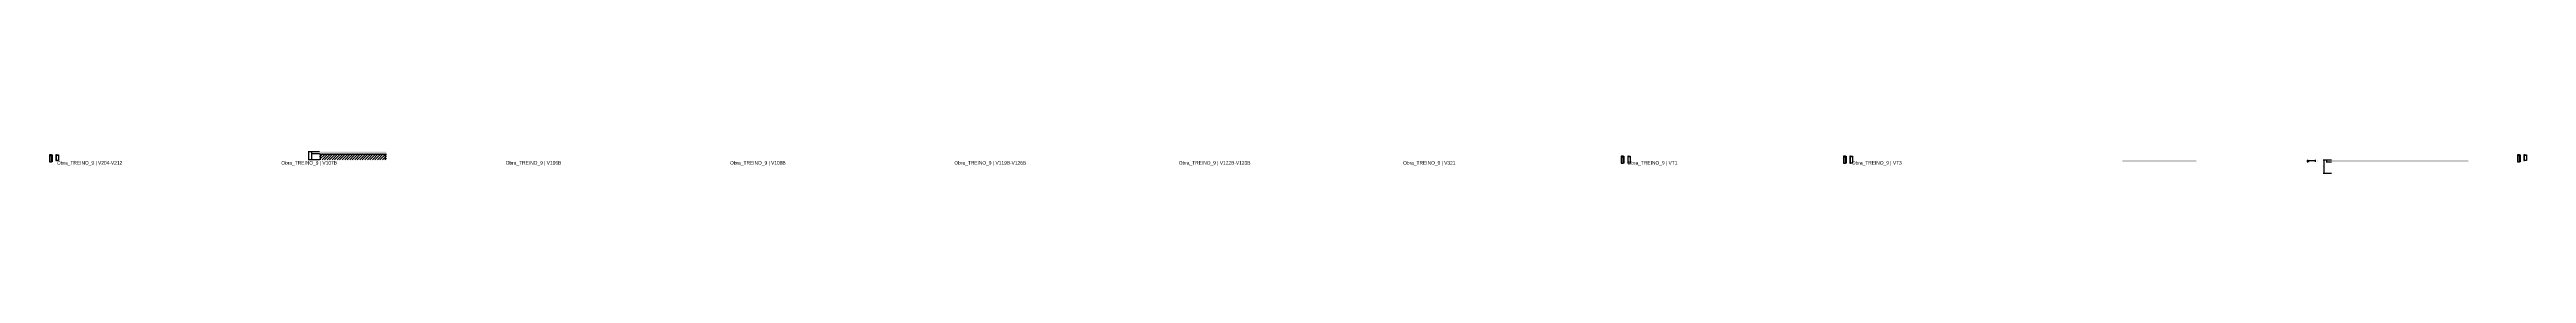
# Model space of a CAD drawing. Header units: metres. Extents: x -65046 to 21926, y -45195 to 1016.
# Drawn here: x -53 to 17611, y -43074 to -42902 of the extents above; entities that cross this region are included whole.
import ezdxf

# ---------------------------------------------------------------- set-up
doc = ezdxf.new("R2010")
doc.units = ezdxf.units.M
for name, color, linetype in [('COTA', 241, 'Continuous'), ('Hachura', 253, 'Continuous'), ('LABEL_ID', 3, 'Continuous'), ('Madeira', 126, 'Continuous'), ('Painéis', 200, 'Continuous'), ('SARR_2.2x7', 40, 'Continuous')]:
    doc.layers.add(name, color=color, linetype=linetype)

msp = doc.modelspace()

# ---------------------------------------------------------------- hatches: boundary and pattern name
at = {"layer": 'COTA'}
h = msp.add_hatch(dxfattribs=at)
h.set_pattern_fill('AR-CONC', scale=0.03)
h.paths.add_polyline_path([(1873.3, -42919.2), (1873.3, -42933.2), (2349.3, -42933.2), (2349.3, -42919.2)])
h = msp.add_hatch(dxfattribs=at)
h.set_pattern_fill('AR-CONC', scale=0.03)
h.paths.add_polyline_path([(14729.1, -42978.2), (14729.1, -42992.2), (15256.1, -42992.2), (15256.1, -42978.2)])
h = msp.add_hatch(dxfattribs=at)
h.set_pattern_fill('AR-CONC', scale=0.03)
h.paths.add_polyline_path([(16219.8, -42978.2), (16219.8, -42992.2), (17196.8, -42992.2), (17196.8, -42978.2)])
at = {"layer": 'Hachura'}
h = msp.add_hatch(dxfattribs=at)
h.set_pattern_fill('ANSI31', scale=0.5)
h.paths.add_polyline_path([(-38.9, -42944.8), (-38.9, -42940.4), (-38.9, -42940.4), (-52.9, -42940.4), (-52.9, -42940.4), (-52.9, -42944.8), (-52.9, -42944.8), (-38.9, -42944.8)])
h = msp.add_hatch(color=8, dxfattribs=at)
h.dxf.hatch_style = 1
h.paths.add_polyline_path([(-34.9, -42940.4), (-38.9, -42940.4), (-38.9, -42990.4), (-34.9, -42990.4)])
h = msp.add_hatch(color=8, dxfattribs=at)
h.dxf.hatch_style = 1
h.paths.add_polyline_path([(-6.9, -42940.4), (-2.9, -42940.4), (-2.9, -42940.4), (-2.9, -42980.4), (-2.9, -42980.4), (-6.9, -42980.4), (-6.9, -42980.4), (-6.9, -42940.4)])
h = msp.add_hatch(dxfattribs=at)
h.set_pattern_fill('ANSI31', scale=0.5)
h.paths.add_polyline_path([(-2.9, -42944.8), (-2.9, -42940.4), (-2.9, -42940.4), (11.1, -42940.4), (11.1, -42940.4), (11.1, -42944.8), (11.1, -42944.8), (-2.9, -42944.8)])
h = msp.add_hatch(dxfattribs=at)
h.set_pattern_fill('ANSI31', scale=4)
h.paths.add_polyline_path([(2117.3, -42933.2), (1873.3, -42933.2), (1873.3, -42975.2), (2117.3, -42975.2)])
h = msp.add_hatch(dxfattribs=at)
h.set_pattern_fill('ANSI31', scale=4)
h.paths.add_polyline_path([(2349.3, -42933.2), (2117.3, -42933.2), (2117.3, -42975.2), (2349.3, -42975.2)])
h = msp.add_hatch(dxfattribs=at)
h.set_pattern_fill('ANSI31', scale=0.5)
h.paths.add_polyline_path([(11169.5, -42954.4), (11169.5, -42950), (11169.5, -42950), (11155.5, -42950), (11155.5, -42950), (11155.5, -42954.4), (11155.5, -42954.4), (11169.5, -42954.4)])
h = msp.add_hatch(color=8, dxfattribs=at)
h.dxf.hatch_style = 1
h.paths.add_polyline_path([(11173.5, -42950), (11169.5, -42950), (11169.5, -43000), (11173.5, -43000)])
h = msp.add_hatch(color=8, dxfattribs=at)
h.dxf.hatch_style = 1
h.paths.add_polyline_path([(11205.5, -42950), (11201.5, -42950), (11201.5, -43000), (11205.5, -43000)])
h = msp.add_hatch(dxfattribs=at)
h.set_pattern_fill('ANSI31', scale=0.5)
h.paths.add_polyline_path([(11205.5, -42954.4), (11205.5, -42950), (11205.5, -42950), (11219.5, -42950), (11219.5, -42950), (11219.5, -42954.4), (11219.5, -42954.4), (11205.5, -42954.4)])
h = msp.add_hatch(dxfattribs=at)
h.set_pattern_fill('ANSI31', scale=0.5)
h.paths.add_polyline_path([(12754.5, -42954.4), (12754.5, -42950), (12754.5, -42950), (12740.5, -42950), (12740.5, -42950), (12740.5, -42954.4), (12740.5, -42954.4), (12754.5, -42954.4)])
h = msp.add_hatch(color=8, dxfattribs=at)
h.dxf.hatch_style = 1
h.paths.add_polyline_path([(12758.5, -42950), (12754.5, -42950), (12754.5, -43000), (12758.5, -43000)])
h = msp.add_hatch(color=8, dxfattribs=at)
h.dxf.hatch_style = 1
h.paths.add_polyline_path([(12790.5, -42950), (12786.5, -42950), (12786.5, -43000), (12790.5, -43000)])
h = msp.add_hatch(dxfattribs=at)
h.set_pattern_fill('ANSI31', scale=0.5)
h.paths.add_polyline_path([(12790.5, -42954.4), (12790.5, -42950), (12790.5, -42950), (12804.5, -42950), (12804.5, -42950), (12804.5, -42954.4), (12804.5, -42954.4), (12790.5, -42954.4)])
h = msp.add_hatch(color=8, dxfattribs=at)
h.dxf.hatch_style = 1
h.paths.add_polyline_path([(16051.6, -42980.7), (16047.6, -42980.7), (16047.6, -42980.7), (16047.6, -42990.7), (16047.6, -42990.7), (16051.6, -42990.7), (16051.6, -42990.7), (16051.6, -42980.7)])
h = msp.add_hatch(dxfattribs=at)
h.set_pattern_fill('ANSI31', scale=0.5)
h.paths.add_polyline_path([(16056, -42990.7), (16051.6, -42990.7), (16051.6, -42990.7), (16051.6, -42980.7), (16051.6, -42980.7), (16056, -42980.7), (16056, -42980.7), (16056, -42990.7)])
h = msp.add_hatch(dxfattribs=at)
h.set_pattern_fill('ANSI31', scale=0.5)
h.paths.add_polyline_path([(17561.1, -42944.8), (17561.1, -42940.4), (17561.1, -42940.4), (17547.1, -42940.4), (17547.1, -42940.4), (17547.1, -42944.8), (17547.1, -42944.8), (17561.1, -42944.8)])
h = msp.add_hatch(color=8, dxfattribs=at)
h.dxf.hatch_style = 1
h.paths.add_polyline_path([(17565.1, -42940.4), (17561.1, -42940.4), (17561.1, -42990.4), (17565.1, -42990.4)])
h = msp.add_hatch(color=8, dxfattribs=at)
h.dxf.hatch_style = 1
h.paths.add_polyline_path([(17593.1, -42940.4), (17597.1, -42940.4), (17597.1, -42940.4), (17597.1, -42980.4), (17597.1, -42980.4), (17593.1, -42980.4), (17593.1, -42980.4), (17593.1, -42940.4)])
h = msp.add_hatch(dxfattribs=at)
h.set_pattern_fill('ANSI31', scale=0.5)
h.paths.add_polyline_path([(17597.1, -42944.8), (17597.1, -42940.4), (17597.1, -42940.4), (17611.1, -42940.4), (17611.1, -42940.4), (17611.1, -42944.8), (17611.1, -42944.8), (17597.1, -42944.8)])

# ---------------------------------------------------------------- linework, layer by layer
at = {"layer": 'COTA'}
for p, q in [((1873.3, -42919.2), (1792, -42919.2)), ((1797, -42975.2), (1797, -42919.2)), ((1873.3, -42919.2), (1812.6, -42919.2)), ((1817.6, -42933.2), (1817.6, -42919.2)), ((1873.3, -42975.2), (1792, -42975.2)), ((1873.3, -42933.2), (1812.6, -42933.2)), ((1873.3, -42933.2), (1812.6, -42933.2)), ((1873.3, -42975.2), (1812.6, -42975.2)), ((1817.6, -42975.2), (1817.6, -42933.2)), ((16051.6, -42980.7), (16051.6, -42975.7)), ((16051.6, -42980.7), (16107.6, -42980.7)), ((16107.6, -42990.7), (16107.6, -42975.7)), ((16219.8, -42978.2), (16162.5, -42978.2)), ((16219.8, -43074.2), (16162.5, -43074.2)), ((16167.5, -43074.2), (16167.5, -42978.2)), ((16219.8, -42978.2), (16183.2, -42978.2)), ((16219.8, -42992.2), (16183.2, -42992.2)), ((16188.2, -42992.2), (16188.2, -42978.2))]:
    msp.add_line(p, q, dxfattribs=at)
at = {"layer": 'Madeira'}
for points in [[(-38.9, -42944.8), (-38.9, -42940.4), (-52.9, -42940.4), (-52.9, -42944.8)], [(-38.9, -42940.4), (-52.9, -42940.4), (-52.9, -42990.4), (-38.9, -42990.4)], [(-2.9, -42944.8), (-2.9, -42940.4), (11.1, -42940.4), (11.1, -42944.8)], [(-2.9, -42940.4), (11.1, -42940.4), (11.1, -42980.4), (-2.9, -42980.4)], [(11169.5, -42954.4), (11169.5, -42950), (11155.5, -42950), (11155.5, -42954.4)], [(11169.5, -42950), (11155.5, -42950), (11155.5, -43000), (11169.5, -43000)], [(11205.5, -42954.4), (11205.5, -42950), (11219.5, -42950), (11219.5, -42954.4)], [(11205.5, -42950), (11219.5, -42950), (11219.5, -43000), (11205.5, -43000)], [(12754.5, -42954.4), (12754.5, -42950), (12740.5, -42950), (12740.5, -42954.4)], [(12754.5, -42950), (12740.5, -42950), (12740.5, -43000), (12754.5, -43000)], [(12790.5, -42954.4), (12790.5, -42950), (12804.5, -42950), (12804.5, -42954.4)], [(12790.5, -42950), (12804.5, -42950), (12804.5, -43000), (12790.5, -43000)], [(16056, -42990.7), (16051.6, -42990.7), (16051.6, -42980.7), (16056, -42980.7)], [(17561.1, -42944.8), (17561.1, -42940.4), (17547.1, -42940.4), (17547.1, -42944.8)], [(17561.1, -42940.4), (17547.1, -42940.4), (17547.1, -42990.4), (17561.1, -42990.4)], [(17597.1, -42944.8), (17597.1, -42940.4), (17611.1, -42940.4), (17611.1, -42944.8)], [(17597.1, -42940.4), (17611.1, -42940.4), (17611.1, -42980.4), (17597.1, -42980.4)]]:
    msp.add_lwpolyline(points, close=True, dxfattribs=at)
at = {"layer": 'Painéis'}
for points in [[(-38.9, -42940.4), (-34.9, -42940.4), (-34.9, -42990.4), (-38.9, -42990.4)], [(-2.9, -42940.4), (-6.9, -42940.4), (-6.9, -42980.4), (-2.9, -42980.4)], [(11169.5, -42950), (11173.5, -42950), (11173.5, -43000), (11169.5, -43000)], [(11205.5, -42950), (11201.5, -42950), (11201.5, -43000), (11205.5, -43000)], [(12754.5, -42950), (12758.5, -42950), (12758.5, -43000), (12754.5, -43000)], [(12790.5, -42950), (12786.5, -42950), (12786.5, -43000), (12790.5, -43000)], [(16051.6, -42980.7), (16047.6, -42980.7), (16047.6, -42990.7), (16051.6, -42990.7)], [(17561.1, -42940.4), (17565.1, -42940.4), (17565.1, -42990.4), (17561.1, -42990.4)], [(17597.1, -42940.4), (17593.1, -42940.4), (17593.1, -42980.4), (17597.1, -42980.4)]]:
    msp.add_lwpolyline(points, close=True, dxfattribs=at)
at = {"layer": 'SARR_2.2x7'}
for p, q in [((1873.3, -42935.4), (2117.3, -42935.4)), ((1880.3, -42975.2), (1880.3, -42933.2)), ((2117.3, -42935.4), (2349.3, -42935.4)), ((2342.3, -42975.2), (2342.3, -42933.2))]:
    msp.add_line(p, q, dxfattribs=at)

# ---------------------------------------------------------------- texts
at = {"layer": 'COTA'}
for s, p in [('14', (1809.6, -42905.8)), ('56', (1789, -42947.2)), ('42', (1809.6, -42954.2)), ('5', (16118.9, -42985.7)), ('96', (16159.5, -43026.2)), ('14', (16180.2, -42964.8))]:
    msp.add_text(s, height=4, dxfattribs=at).set_placement(p)
at = {"layer": 'LABEL_ID'}
for s, p in [('Obra_TREINO_9 | V204-V212', (0, -43010)), ('Obra_TREINO_9 | V107B', (1600, -43010)), ('Obra_TREINO_9 | V106B', (3200, -43010)), ('Obra_TREINO_9 | V108B', (4800, -43010)), ('Obra_TREINO_9 | V119B-V126B', (6400, -43010)), ('Obra_TREINO_9 | V122B-V123B', (8000, -43010)), ('Obra_TREINO_9 | V321', (9600, -43010)), ('Obra_TREINO_9 | VT1', (11200, -43010)), ('Obra_TREINO_9 | VT3', (12800, -43010))]:
    msp.add_text(s, height=25, dxfattribs=at).set_placement(p)

doc.saveas('drawing.dxf')
